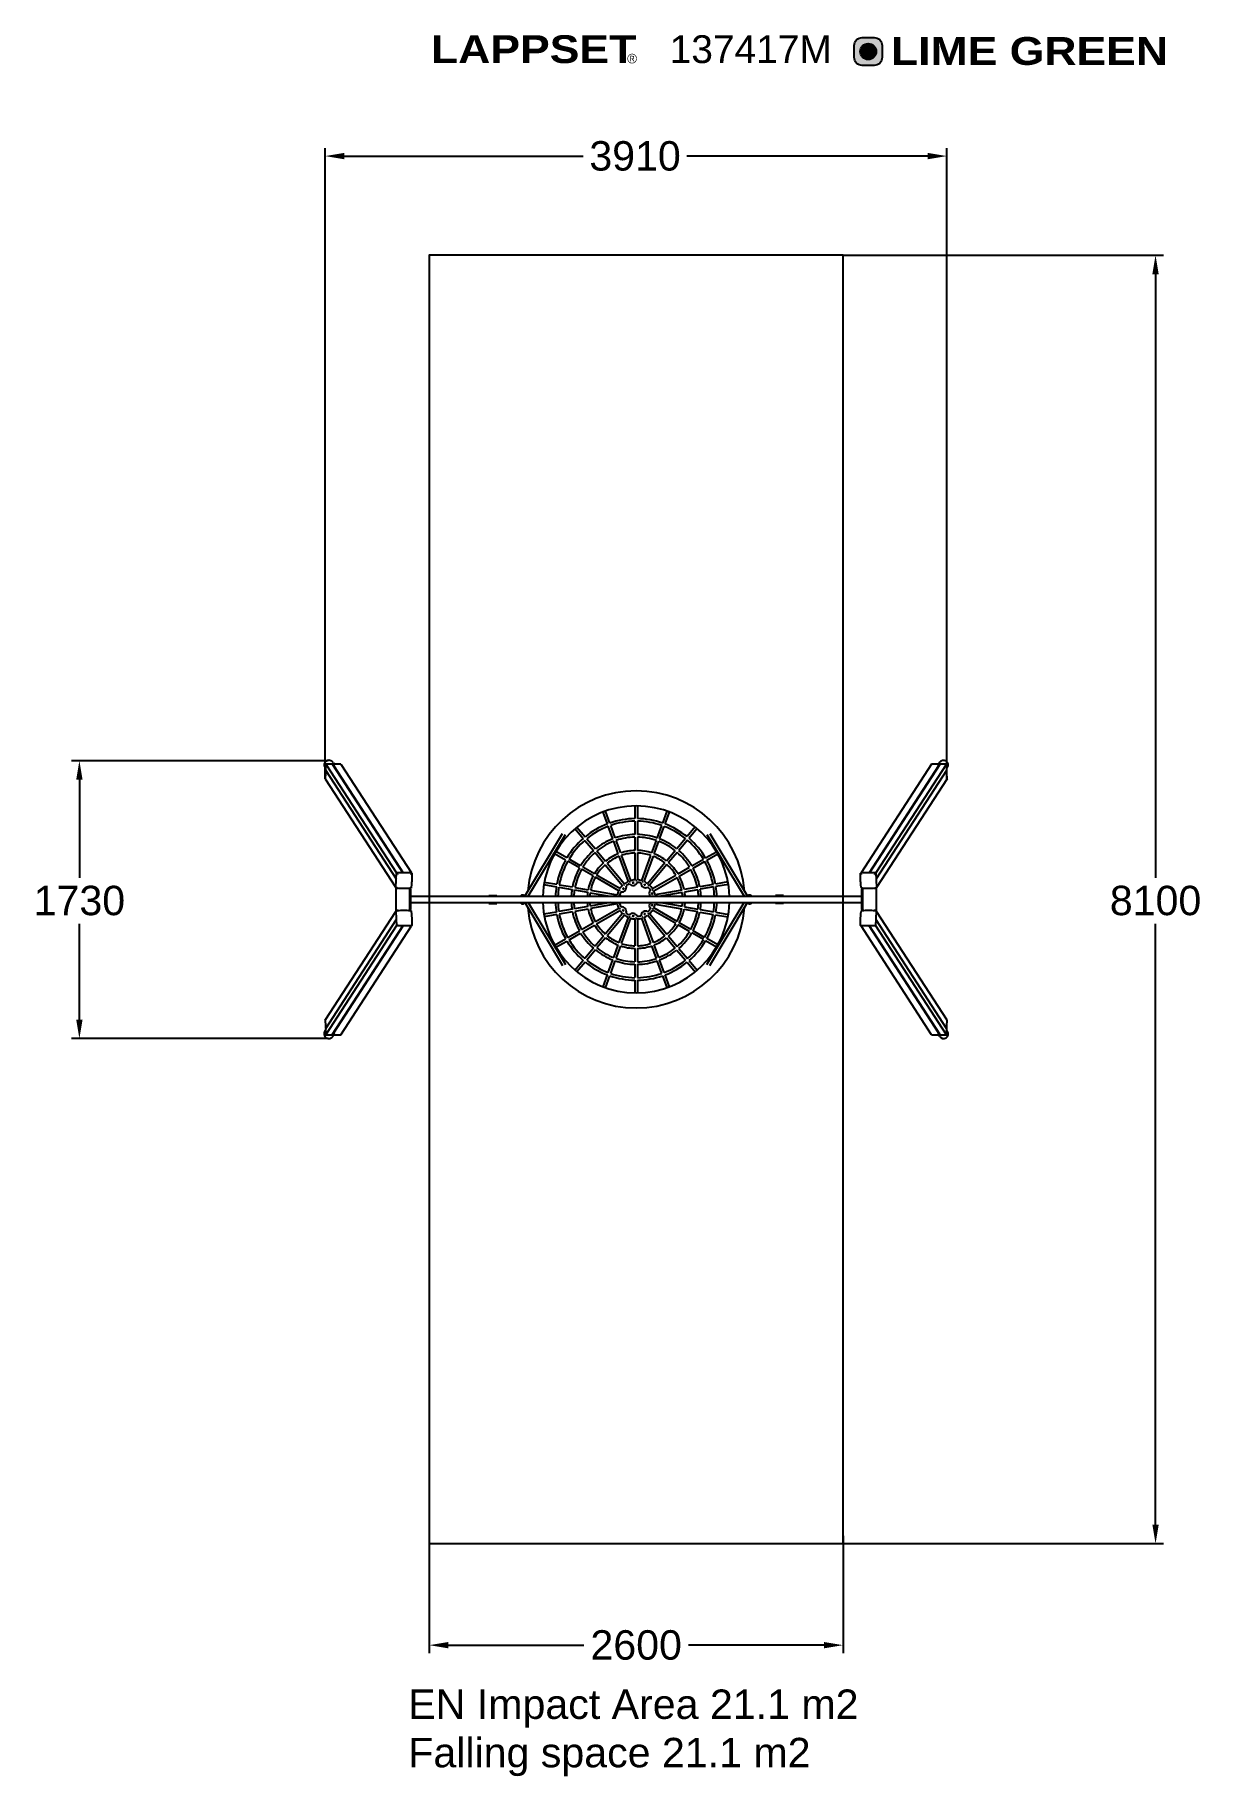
# Model space of a CAD drawing. Extents: x -3779 to 3544, y -5512 to 5435.
import ezdxf

# ---------------------------------------------------------------- set-up
doc = ezdxf.new("R2010")
doc.units = 0
doc.header["$LTSCALE"] = 5
doc.header["$PDMODE"] = 33
doc.header["$PDSIZE"] = 20
doc.layers.get('Defpoints').update_dxf_attribs({"linetype": 'CONTINUOUS'})
for name, color, linetype in [('Lg_area', 4, 'CONTINUOUS'), ('Lg_dim', 7, 'CONTINUOUS'), ('Lg_prod', 40, 'CONTINUOUS'), ('Lg_txt', 4, 'CONTINUOUS'), ('Lime green', 7, 'CONTINUOUS')]:
    doc.layers.add(name, color=color, linetype=linetype)
doc.styles.add('LG1', font='arial.ttf', dxfattribs={"height": 185})
doc.styles.add('LG2', font='', dxfattribs={"height": 185})
doc.styles.add('LG3', font='simplex.shx')
doc.styles.get('LG2').set_extended_font_data('Arial Black')
doc.dimstyles.new('LG_DIM', dxfattribs={"dimtxt": 2.5, "dimasz": 2, "dimexe": 1.3, "dimexo": 1.5, "dimgap": 1, "dimtad": 1, "dimdec": 1, "dimrnd": 10, "dimtxsty": 'LG1', "dimcen": 0, "dimdle": 1.5, "dimclrd": 2, "dimclre": 2, "dimclrt": 6, "dimazin": 3, "dimtfac": 0.7, "dimtmove": 0, "dimatfit": 3, "dimtvp": 1})

msp = doc.modelspace()

# ---------------------------------------------------------------- texts
at = {"layer": 'Lg_txt', "style": 'LG1'}
for s, p in [('EN Impact Area 21.1 m2 ', (-1432.2, -5151.8)), ('Falling space 21.1 m2 ', (-1432.2, -5455.9))]:
    msp.add_text(s, height=185, dxfattribs=at).set_placement(p)

# ---------------------------------------------------------------- blocks, each defined once
blk = doc.blocks.new('prodnum')
at = {"layer": 'Lg_txt'}
for s, height, style, p in [('LAPPSET', 175, 'LG2', (0, 0)), ('®', 60, 'LG1', (1233, -2))]:
    blk.add_text(s, height=height, dxfattribs=dict(at, style=style)).set_placement(p)
at = {"layer": 'Lg_txt', "style": 'LG1'}
blk.add_attdef('PRODNUM', (1500, 0), '', height=175, dxfattribs=at)
blk = doc.blocks.new('*D4')
at = {"layer": 'Defpoints', "color": 0, "transparency": 16777216}
for p in [(1300, 4050), (1300, -4050), (3264, -4050)]:
    blk.add_point(p, dxfattribs=at)
at = {"layer": 'Lg_dim', "color": 0, "lineweight": -2, "transparency": 16777216}
for p, q in [((1301, 4050), (3314, 4050)), ((3264, 3930), (3264, 136)), ((3264, -3930), (3264, -153)), ((1301, -4050), (3314, -4050))]:
    blk.add_line(p, q, dxfattribs=at)
at = {"layer": 'Lg_dim', "color": 0, "transparency": 16777216}
for points in [[(3244, 3930), (3284, 3930), (3264, 4050)], [(3244, -3930), (3284, -3930), (3264, -4050)]]:
    blk.add_solid(points, dxfattribs=at)
at = {"layer": 'Lg_dim', "color": 4, "transparency": 16777216, "insert": (3264, -8), "char_height": 185, "attachment_point": 5, "style": 'LG1'}
blk.add_mtext('\\A1;8100', dxfattribs=at)
blk = doc.blocks.new('*D5')
at = {"layer": 'Defpoints', "color": 0, "transparency": 16777216}
for p in [(-1300, -4000), (1300, -4000), (1300, -4688)]:
    blk.add_point(p, dxfattribs=at)
at = {"layer": 'Lg_dim', "color": 0, "lineweight": -2, "transparency": 16777216}
for p, q in [((-1300, -4001), (-1300, -4738)), ((1300, -4001), (1300, -4738)), ((-1180, -4688), (-328, -4688)), ((1180, -4688), (328, -4688))]:
    blk.add_line(p, q, dxfattribs=at)
at = {"layer": 'Lg_dim', "color": 0, "transparency": 16777216}
for points in [[(-1180, -4668), (-1180, -4708), (-1300, -4688)], [(1180, -4668), (1180, -4708), (1300, -4688)]]:
    blk.add_solid(points, dxfattribs=at)
at = {"layer": 'Lg_dim', "color": 4, "transparency": 16777216, "insert": (0, -4688), "char_height": 185, "attachment_point": 5, "style": 'LG1'}
blk.add_mtext('\\A1;2600', dxfattribs=at)
blk = doc.blocks.new('*D6')
at = {"layer": 'Defpoints', "color": 0, "transparency": 16777216}
for p in [(1952, 4673), (-1955, 758), (1952, 758)]:
    blk.add_point(p, dxfattribs=at)
at = {"layer": 'Lg_dim', "color": 0, "lineweight": -2, "transparency": 16777216}
for p, q in [((-1955, 759), (-1955, 4723)), ((1952, 759), (1952, 4723)), ((-1835, 4673), (-333, 4673)), ((1832, 4673), (319, 4673))]:
    blk.add_line(p, q, dxfattribs=at)
at = {"layer": 'Lg_dim', "color": 0, "transparency": 16777216}
for points in [[(-1835, 4693), (-1835, 4653), (-1955, 4673)], [(1832, 4693), (1832, 4653), (1952, 4673)]]:
    blk.add_solid(points, dxfattribs=at)
at = {"layer": 'Lg_dim', "color": 4, "transparency": 16777216, "insert": (-7, 4673), "char_height": 185, "attachment_point": 5, "style": 'LG1'}
blk.add_mtext('\\A1;3910', dxfattribs=at)
blk = doc.blocks.new('*D7')
at = {"layer": 'Defpoints', "color": 0, "transparency": 16777216}
for p in [(-1934, 872), (-3499, -875), (-1934, -875)]:
    blk.add_point(p, dxfattribs=at)
at = {"layer": 'Lg_dim', "color": 0, "lineweight": -2, "transparency": 16777216}
for p, q in [((-1935, 872), (-3549, 872)), ((-3499, 752), (-3499, 136)), ((-3499, -755), (-3499, -153)), ((-1935, -875), (-3549, -875))]:
    blk.add_line(p, q, dxfattribs=at)
at = {"layer": 'Lg_dim', "color": 0, "transparency": 16777216}
for points in [[(-3519, 752), (-3479, 752), (-3499, 872)], [(-3519, -755), (-3479, -755), (-3499, -875)]]:
    blk.add_solid(points, dxfattribs=at)
at = {"layer": 'Lg_dim', "color": 4, "transparency": 16777216, "insert": (-3499, -8), "char_height": 185, "attachment_point": 5, "style": 'LG1'}
blk.add_mtext('\\A1;1730', dxfattribs=at)
blk = doc.blocks.new('Variteemalayerit')
at = {"layer": 'Lime green', "true_color": 0xb1c72c}
h = blk.add_hatch(color=62, dxfattribs=at)
h.dxf.hatch_style = 1
edge = h.paths.add_edge_path()
edge.add_line((2695, 137), (2695, 212))
edge.add_arc((2745, 212), 50, 90, 180, ccw=False)
edge.add_line((2745, 262), (2820, 262))
edge.add_arc((2820, 212), 50, 0, 90, ccw=False)
edge.add_line((2870, 212), (2870, 137))
edge.add_arc((2820, 137), 50, 270, 360, ccw=False)
edge.add_line((2820, 87), (2745, 87))
edge.add_arc((2745, 137), 50, 180, 270, ccw=False)
at = {"layer": 'Lime green'}
h = blk.add_hatch(color=250, dxfattribs=at)
h.dxf.hatch_style = 1
edge = h.paths.add_edge_path()
edge.add_arc((2783, 174), 50.2, 0, 360)
at = {"layer": 'Lime green', "color": 62, "true_color": 0xb1c72c}
blk.add_lwpolyline([(2695, 137), (2695, 212, -0.414214), (2745, 262), (2820, 262, -0.414214), (2870, 212), (2870, 137, -0.414214), (2820, 87), (2745, 87, -0.414214)], format="xyb", close=True, dxfattribs=at)
at = {"layer": 'Lime green', "color": 250}
blk.add_circle((2783, 174), 50.2, dxfattribs=at)
at = {"layer": 'Lime green', "color": 62, "true_color": 0xb1c72c, "insert": (2926, 265), "char_height": 175, "attachment_point": 1, "style": 'LG3'}
blk.add_mtext_dynamic_manual_height_columns('{\\fArial Black|b0|i0|c0|p34;LIME GREEN}', width=3485.89, gutter_width=12.5, heights=[-181], dxfattribs=at)

# ---------------------------------------------------------------- dimensions: what is measured, and where the dimension line sits
at = {"layer": 'Lg_dim'}
dim = msp.add_linear_dim(base=(1952, 4672.9), p1=(-1954.6, 758.2), p2=(1952, 758.2), dimstyle='LG_DIM', override={"dimtxt": 185, "dimasz": 120, "dimexe": 50, "dimexo": 1, "dimgap": 50, "dimtad": 0, "dimtih": 1, "dimtoh": 1, "dimdec": 0, "dimcen": 2.5, "dimdle": 0, "dimclrd": 0, "dimclre": 0, "dimclrt": 4, "dimadec": 1, "dimtfac": 1, "dimtdec": 0, "dimtvp": 0}, dxfattribs=at)
dim.commit()
dim.dimension.update_dxf_attribs({"geometry": '*D6', "text_midpoint": (-7.2, 4672.9), "dimtype": 160})
dim = msp.add_linear_dim(base=(3264.2, -4050), p1=(1300, 4050), p2=(1300, -4050), angle=90, dimstyle='LG_DIM', override={"dimtxt": 185, "dimasz": 120, "dimexe": 50, "dimexo": 1, "dimgap": 50, "dimtad": 0, "dimtih": 1, "dimtoh": 1, "dimdec": 0, "dimcen": 2.5, "dimdle": 0, "dimclrd": 0, "dimclre": 0, "dimclrt": 4, "dimadec": 1, "dimtfac": 1, "dimtdec": 0, "dimtvp": 0}, dxfattribs=at)
dim.commit()
dim.dimension.update_dxf_attribs({"geometry": '*D4', "text_midpoint": (3264.2, -8.2), "dimtype": 160})
dim = msp.add_linear_dim(base=(-3498.9, -875.1), p1=(-1934.2, 872.5), p2=(-1934.2, -875.1), angle=90, text='1730', dimstyle='LG_DIM', override={"dimtxt": 185, "dimasz": 120, "dimexe": 50, "dimexo": 1, "dimgap": 50, "dimtad": 0, "dimtih": 1, "dimtoh": 1, "dimdec": 0, "dimcen": 2.5, "dimdle": 0, "dimclrd": 0, "dimclre": 0, "dimclrt": 4, "dimadec": 1, "dimtfac": 1, "dimtdec": 0, "dimtvp": 0}, dxfattribs=at)
dim.commit()
dim.dimension.update_dxf_attribs({"geometry": '*D7', "text_midpoint": (-3498.9, -8.2), "dimtype": 160})
dim = msp.add_linear_dim(base=(1300, -4688.3), p1=(-1300, -4000), p2=(1300, -4000), dimstyle='LG_DIM', override={"dimtxt": 185, "dimasz": 120, "dimexe": 50, "dimexo": 1, "dimgap": 50, "dimtad": 0, "dimtih": 1, "dimtoh": 1, "dimdec": 0, "dimcen": 2.5, "dimdle": 0, "dimclrd": 0, "dimclre": 0, "dimclrt": 4, "dimadec": 1, "dimtfac": 1, "dimtdec": 0, "dimtvp": 0}, dxfattribs=at)
dim.commit()
dim.dimension.update_dxf_attribs({"geometry": '*D5', "text_midpoint": (0, -4688.3)})

# ---------------------------------------------------------------- linework, layer by layer
at = {"layer": 'Lg_area'}
msp.add_lwpolyline([(-1300, -4050), (1300, -4050), (1300, 4050), (-1300, 4050)], close=True, dxfattribs=at)
at = {"layer": 'Lg_prod'}
for p, q in [((-1955.4, 827.2), (-1951.2, 820.6)), ((-1952.4, 794.1), (-1954, 758.9)), ((-1951.3, 813.6), (-1952.1, 795.9)), ((-1949.8, 850.6), (-1951.4, 815.4)), ((-1951.1, 798.1), (-1950.5, 811.4)), ((-1950.3, 811), (-1508.5, 129.3)), ((-1949.8, 850.6), (-1506.6, 166.8)), ((-1913.8, 850.6), (-1949.8, 850.6)), ((-1949.5, 851), (-1949.6, 850.6)), ((-1858.9, 851), (-1949.5, 851)), ((-1949.5, 851), (-1949.3, 850.6)), ((-1910.1, 849.7), (-1896, 849.7)), ((-1907.5, 847.3), (-1466.5, 166.8)), ((-1905.1, 859.8), (-1899.4, 851)), ((-1902.2, 839), (-1900.6, 839)), ((-1900.6, 839), (-1900.4, 842.9)), ((-1900.6, 839), (-1464.9, 166.8)), ((-1856.2, 850.6), (-1892.2, 850.6)), ((-1858.9, 851), (-1858.7, 850.6)), ((-1856.2, 850.6), (-1413, 166.8)), ((1856.2, 850.6), (1413, 166.8)), ((1900.6, 839), (1464.9, 166.8)), ((1907.5, 847.3), (1466.5, 166.8)), ((1949.8, 850.6), (1506.6, 166.8)), ((1950.3, 811), (1508.5, 129.3)), ((1892.2, 850.6), (1856.2, 850.6)), ((1858.9, 851), (1858.7, 850.6)), ((1949.5, 851), (1858.9, 851)), ((1896, 849.7), (1910.1, 849.7)), ((1905.1, 859.8), (1899.4, 851)), ((1900.4, 842.9), (1900.6, 839)), ((1900.6, 839), (1902.2, 839)), ((1949.8, 850.6), (1913.8, 850.6)), ((1949.5, 851), (1949.3, 850.6)), ((1949.6, 850.6), (1949.5, 851)), ((1951.4, 815.4), (1949.8, 850.6)), ((1950.5, 811.4), (1951.1, 798.1)), ((1955.4, 827.2), (1951.2, 820.6)), ((1952.1, 795.9), (1951.3, 813.6)), ((1954, 758.9), (1952.4, 794.1)), ((-1954, 758.9), (-1511, 75.2)), ((1954, 758.9), (1511, 75.2)), ((-180.7, 474.8), (-207.9, 549.5)), ((-165.6, 480.2), (-192.8, 555)), ((-8.6, 587.4), (-8.6, 507.9)), ((7.4, 587.5), (7.4, 507.9)), ((166.8, 479.8), (194, 554.5)), ((181.8, 474.3), (209, 549.1)), ((-384.2, 444.5), (-333.1, 383.6)), ((-372, 454.8), (-320.8, 393.9)), ((-146.5, 380.8), (-175.2, 459.8)), ((-131.4, 386.3), (-160.1, 465.2)), ((-8.6, 491.9), (-8.6, 407.9)), ((7.4, 491.9), (7.4, 407.9)), ((132.6, 385.9), (161.3, 464.8)), ((147.6, 380.4), (176.3, 459.3)), ((371, 455.5), (319.9, 394.6)), ((383.3, 445.3), (332.2, 384.4)), ((-700.3, 20), (-463.7, 414.5)), ((-678.2, 20), (-444.9, 408.9)), ((-322.8, 371.3), (-268.8, 306.9)), ((-310.6, 381.6), (-256.6, 317.2)), ((-112.2, 286.8), (-141, 365.8)), ((-97.2, 292.3), (-125.9, 371.2)), ((-8.6, 391.9), (-8.6, 307.9)), ((7.4, 391.9), (7.4, 307.9)), ((98.4, 291.9), (127.1, 370.8)), ((113.4, 286.4), (142.1, 365.3)), ((309.6, 382.4), (255.6, 318)), ((321.9, 372.1), (267.9, 307.8)), ((444.9, 408.9), (678.2, 20)), ((463.7, 414.5), (700.3, 20)), ((-443.6, 247.6), (-512.4, 287.3)), ((-435.6, 261.4), (-504.4, 301.2)), ((-357, 197.6), (-429.7, 239.6)), ((-348.9, 211.4), (-421.7, 253.4)), ((-258.5, 294.7), (-204.5, 230.3)), ((-246.3, 305), (-192.3, 240.6)), ((-182, 228.4), (-73.3, 98.8)), ((-48.9, 112.9), (-106.8, 271.8)), ((-33.9, 118.2), (-91.7, 277.2)), ((-8.6, 291.9), (-8.6, 122.7)), ((7.4, 291.9), (7.4, 122.8)), ((35.1, 117.9), (92.9, 276.8)), ((50.1, 112.3), (107.9, 271.3)), ((181, 229.1), (72.3, 99.5)), ((245.3, 305.8), (191.3, 241.4)), ((257.6, 295.5), (203.6, 231.1)), ((349.6, 210.4), (422.3, 252.4)), ((357.6, 196.5), (430.3, 238.5)), ((436.2, 260.4), (505.1, 300.1)), ((444.2, 246.5), (513, 286.3)), ((-1511.1, 74.1), (-1506.7, 166.8)), ((-1412.3, 166.8), (-1506.7, 166.8)), ((-1506.7, 166.8), (-1505.4, 164.6)), ((-1410.9, 164.6), (-1412.3, 166.8)), ((-270.3, 147.6), (-343.1, 189.6)), ((-262.3, 161.4), (-335.1, 203.4)), ((-110, 55), (-256.5, 139.6)), ((-101.9, 68.8), (-248.5, 153.4)), ((-194.2, 218), (-85.5, 88.5)), ((-40, 111.7), (-36.7, 112.6)), ((-0.6, 118.7), (-4.1, 118.4)), ((41.2, 111.3), (44.3, 109.9)), ((193.3, 218.9), (84.6, 89.3)), ((102.6, 67.8), (249.1, 152.3)), ((110.6, 53.9), (257.1, 138.5)), ((263, 160.3), (335.7, 202.4)), ((270.9, 146.5), (343.7, 188.5)), ((577, 110.5), (498.7, 96.7)), ((1412.3, 166.8), (1410.9, 164.6)), ((1506.7, 166.8), (1412.3, 166.8)), ((1505.4, 164.6), (1506.7, 166.8)), ((1506.7, 166.8), (1511.1, 74.1)), ((-1509.7, 72), (-1511.1, 74.1)), ((-1508, -71.4), (-1508, 71.4)), ((-1504.3, 70.8), (-1503.6, 69.8)), ((-1503.6, 69.8), (-1503.6, 70.7)), ((-1503.6, 69.8), (-1495.9, 69.8)), ((-1424.1, 64), (-1424.1, -64)), ((-1418.2, 64), (-1424.1, 64)), ((-1420, 70.6), (-1420, 70.5)), ((-1418.2, 64), (-1418.2, -64)), ((-1418.2, 20), (1418.2, 20)), ((-972.7, 20), (-972.7, 20.2)), ((-972.7, 20.2), (-923.7, 20.2)), ((-925.9, 22.5), (-925.9, 20.2)), ((-925.9, 22.5), (-920.9, 22.5)), ((-925.2, 25), (-875.2, 25)), ((-925.2, 25), (-925.2, 22.5)), ((-925.2, 25), (-925.2, 22.5)), ((-925.2, 25), (-875.2, 25)), ((-923.7, 21.7), (-880.2, 21.7)), ((-923.7, 20.2), (-923.7, 21.7)), ((-920.9, 22.5), (-920.9, 21.7)), ((-920.9, 22.5), (-919.4, 22.5)), ((-919.4, 22.5), (-919.4, 21.7)), ((-919.4, 22.5), (-884.6, 22.5)), ((-884.6, 22.5), (-883.1, 22.5)), ((-884.6, 22.5), (-884.6, 21.7)), ((-883.1, 22.5), (-883.1, 21.7)), ((-883.1, 22.5), (-878.1, 22.5)), ((-880.2, 20.2), (-880.2, 21.7)), ((-880.2, 20.2), (-831.2, 20.2)), ((-878.1, 22.5), (-878.1, 20.2)), ((-875.2, 25), (-875.2, 20.2)), ((-875.2, 25), (-875.2, 20.2)), ((-831.2, 20), (-831.2, 20.2)), ((-580, 93.5), (-501.7, 79.7)), ((-577.2, 109.3), (-498.9, 95.5)), ((-485.9, 76.9), (-403.2, 62.3)), ((-483.2, 92.7), (-400.5, 78.1)), ((-387.4, 59.6), (-304.7, 45)), ((-384.7, 75.3), (-302, 60.7)), ((-288.9, 42.2), (-163.1, 20)), ((-286.2, 58), (-119.6, 28.6)), ((-102.5, 59.9), (-100.5, 62.7)), ((-76.8, 90.5), (-79.2, 88.1)), ((75.8, 91.3), (73, 93.3)), ((103.1, 58.8), (104.6, 55.7)), ((116.8, 21.2), (115.9, 24.6)), ((285.9, 59.2), (119.3, 29.8)), ((288.8, 43.4), (155.9, 20)), ((384.5, 76.5), (301.7, 62)), ((387.3, 60.8), (304.5, 46.2)), ((483, 93.9), (400.2, 79.3)), ((485.8, 78.2), (403, 63.6)), ((579.8, 94.7), (501.5, 80.9)), ((831.3, 20), (831.3, 20.2)), ((831.3, 20.2), (880.3, 20.2)), ((875.2, 20.2), (875.2, 25)), ((925.2, 25), (875.2, 25)), ((875.2, 20.2), (875.2, 25)), ((925.2, 25), (875.2, 25)), ((878.1, 22.5), (878.1, 20.2)), ((878.1, 22.5), (883.1, 22.5)), ((880.3, 20.2), (880.3, 21.7)), ((880.3, 21.7), (923.8, 21.7)), ((883.1, 22.5), (884.6, 22.5)), ((883.1, 22.5), (883.1, 21.7)), ((884.6, 22.5), (884.6, 21.7)), ((884.6, 22.5), (919.4, 22.5)), ((919.4, 22.5), (920.9, 22.5)), ((919.4, 22.5), (919.4, 21.7)), ((920.9, 22.5), (920.9, 21.7)), ((920.9, 22.5), (925.9, 22.5)), ((923.8, 20.2), (923.8, 21.7)), ((923.8, 20.2), (972.8, 20.2)), ((925.2, 22.5), (925.2, 25)), ((925.2, 22.5), (925.2, 25)), ((925.9, 22.5), (925.9, 20.2)), ((972.8, 20), (972.8, 20.2)), ((1418.2, -64), (1418.2, 64)), ((1418.2, 64), (1424.1, 64)), ((1420, 70.5), (1420, 70.6)), ((1424.1, -64), (1424.1, 64)), ((1495.9, 69.8), (1503.6, 69.8)), ((1503.6, 69.8), (1504.3, 70.8)), ((1503.6, 69.8), (1503.6, 70.7)), ((1508, 71.4), (1508, -71.4)), ((1511.1, 74.1), (1509.7, 72)), ((-1954, -758.9), (-1511, -75.2)), ((-1509.7, -72), (-1511.1, -74.1)), ((-1511.1, -74.1), (-1506.7, -166.8)), ((-1503.6, -69.8), (-1504.3, -70.8)), ((-1495.9, -69.8), (-1503.6, -69.8)), ((-1503.6, -69.8), (-1503.6, -70.7)), ((-1418.2, -64), (-1424.1, -64)), ((-1420, -70.5), (-1420, -70.6)), ((-1418.2, -20), (1418.2, -20)), ((-972.7, -20.3), (-972.7, -20)), ((-972.7, -20.3), (-923.7, -20.3)), ((-925.9, -20.3), (-925.9, -22.5)), ((-925.9, -22.5), (-920.9, -22.5)), ((-925.2, -22.5), (-925.2, -25)), ((-925.2, -22.5), (-925.2, -25)), ((-925.2, -25), (-875.2, -25)), ((-925.2, -25), (-875.2, -25)), ((-923.7, -21.8), (-923.7, -20.3)), ((-923.7, -21.8), (-880.2, -21.8)), ((-920.9, -21.8), (-920.9, -22.5)), ((-920.9, -22.5), (-919.4, -22.5)), ((-919.4, -21.8), (-919.4, -22.5)), ((-919.4, -22.5), (-884.6, -22.5)), ((-884.6, -21.8), (-884.6, -22.5)), ((-884.6, -22.5), (-883.1, -22.5)), ((-883.1, -21.8), (-883.1, -22.5)), ((-883.1, -22.5), (-878.1, -22.5)), ((-880.2, -20.3), (-831.2, -20.3)), ((-880.2, -21.8), (-880.2, -20.3)), ((-878.1, -20.3), (-878.1, -22.5)), ((-875.2, -20.3), (-875.2, -25)), ((-875.2, -20.3), (-875.2, -25)), ((-831.2, -20.3), (-831.2, -20)), ((-700.3, -20), (-463.7, -414.5)), ((-678.2, -20), (-444.9, -408.9)), ((-501.7, -79.7), (-580, -93.5)), ((-498.9, -95.5), (-577.2, -109.3)), ((-403.2, -62.3), (-485.9, -76.9)), ((-400.5, -78.1), (-483.2, -92.7)), ((-304.7, -45), (-387.4, -59.6)), ((-302, -60.7), (-384.7, -75.3)), ((-163.1, -20), (-288.9, -42.2)), ((-119.6, -28.6), (-286.2, -58)), ((-256.5, -139.6), (-110, -55)), ((-248.5, -153.4), (-101.9, -68.8)), ((-85.5, -88.5), (-194.2, -218)), ((-73.3, -98.8), (-182, -228.4)), ((-102.5, -59.9), (-100.5, -62.7)), ((-76.8, -90.5), (-79.2, -88.1)), ((72.3, -99.5), (181, -229.1)), ((75.8, -91.3), (73, -93.3)), ((84.6, -89.3), (193.3, -218.9)), ((249.1, -152.3), (102.6, -67.8)), ((103.1, -58.8), (104.6, -55.7)), ((257.1, -138.5), (110.6, -53.9)), ((116.8, -21.2), (115.9, -24.6)), ((119.3, -29.8), (285.9, -59.2)), ((155.9, -20), (288.8, -43.4)), ((301.7, -62), (384.5, -76.5)), ((304.5, -46.2), (387.3, -60.8)), ((400.2, -79.3), (483, -93.9)), ((403, -63.6), (485.8, -78.2)), ((444.9, -408.9), (678.2, -20)), ((463.7, -414.5), (700.3, -20)), ((498.7, -96.7), (577, -110.5)), ((501.5, -80.9), (579.8, -94.7)), ((831.3, -20.3), (831.3, -20)), ((831.3, -20.3), (880.3, -20.3)), ((875.2, -25), (875.2, -20.3)), ((875.2, -25), (875.2, -20.3)), ((925.2, -25), (875.2, -25)), ((925.2, -25), (875.2, -25)), ((878.1, -20.3), (878.1, -22.5)), ((878.1, -22.5), (883.1, -22.5)), ((880.3, -21.8), (880.3, -20.3)), ((880.3, -21.8), (923.8, -21.8)), ((883.1, -21.8), (883.1, -22.5)), ((883.1, -22.5), (884.6, -22.5)), ((884.6, -21.8), (884.6, -22.5)), ((884.6, -22.5), (919.4, -22.5)), ((919.4, -21.8), (919.4, -22.5)), ((919.4, -22.5), (920.9, -22.5)), ((920.9, -21.8), (920.9, -22.5)), ((920.9, -22.5), (925.9, -22.5)), ((923.8, -21.8), (923.8, -20.3)), ((923.8, -20.3), (972.8, -20.3)), ((925.2, -25), (925.2, -22.5)), ((925.2, -25), (925.2, -22.5)), ((925.9, -20.3), (925.9, -22.5)), ((972.8, -20.3), (972.8, -20)), ((1418.2, -64), (1424.1, -64)), ((1420, -70.6), (1420, -70.5)), ((1503.6, -69.8), (1495.9, -69.8)), ((1503.6, -69.8), (1503.6, -70.7)), ((1504.3, -70.8), (1503.6, -69.8)), ((1506.7, -166.8), (1511.1, -74.1)), ((1511.1, -74.1), (1509.7, -72)), ((1954, -758.9), (1511, -75.2)), ((-1950.3, -811), (-1508.5, -129.3)), ((-1949.8, -850.6), (-1506.6, -166.8)), ((-1907.5, -847.3), (-1466.5, -166.8)), ((-1900.6, -839), (-1464.9, -166.8)), ((-1856.2, -850.6), (-1413, -166.8)), ((-1506.7, -166.8), (-1505.4, -164.6)), ((-1412.3, -166.8), (-1506.7, -166.8)), ((-1410.9, -164.6), (-1412.3, -166.8)), ((-429.7, -239.6), (-357, -197.6)), ((-421.7, -253.4), (-348.9, -211.4)), ((-343.1, -189.6), (-270.3, -147.6)), ((-335.1, -203.4), (-262.3, -161.4)), ((-106.8, -271.8), (-48.9, -112.9)), ((-91.7, -277.2), (-33.9, -118.2)), ((-40, -111.7), (-36.7, -112.6)), ((-8.6, -122.7), (-8.6, -291.9)), ((-0.6, -118.7), (-4.1, -118.4)), ((7.4, -122.8), (7.4, -291.9)), ((92.9, -276.8), (35.1, -117.9)), ((41.2, -111.3), (44.3, -109.9)), ((107.9, -271.3), (50.1, -112.3)), ((335.7, -202.4), (263, -160.3)), ((343.7, -188.5), (270.9, -146.5)), ((422.3, -252.4), (349.6, -210.4)), ((430.3, -238.5), (357.6, -196.5)), ((1412.3, -166.8), (1410.9, -164.6)), ((1506.7, -166.8), (1412.3, -166.8)), ((1856.2, -850.6), (1413, -166.8)), ((1900.6, -839), (1464.9, -166.8)), ((1907.5, -847.3), (1466.5, -166.8)), ((1505.4, -164.6), (1506.7, -166.8)), ((1949.8, -850.6), (1506.6, -166.8)), ((1950.3, -811), (1508.5, -129.3)), ((-512.4, -287.3), (-443.6, -247.6)), ((-504.4, -301.2), (-435.6, -261.4)), ((-268.8, -306.9), (-322.8, -371.3)), ((-256.6, -317.2), (-310.6, -381.6)), ((-204.5, -230.3), (-258.5, -294.7)), ((-192.3, -240.6), (-246.3, -305)), ((-141, -365.8), (-112.2, -286.8)), ((-125.9, -371.2), (-97.2, -292.3)), ((-8.6, -307.9), (-8.6, -391.9)), ((7.4, -307.9), (7.4, -391.9)), ((127.1, -370.8), (98.4, -291.9)), ((142.1, -365.3), (113.4, -286.4)), ((191.3, -241.4), (245.3, -305.8)), ((203.6, -231.1), (257.6, -295.5)), ((255.6, -318), (309.6, -382.4)), ((267.9, -307.8), (321.9, -372.1)), ((505.1, -300.1), (436.2, -260.4)), ((513, -286.3), (444.2, -246.5)), ((-333.1, -383.6), (-384.2, -444.5)), ((-320.8, -393.9), (-372, -454.8)), ((-175.2, -459.8), (-146.5, -380.8)), ((-160.1, -465.2), (-131.4, -386.3)), ((-8.6, -407.9), (-8.6, -491.9)), ((7.4, -407.9), (7.4, -491.9)), ((161.3, -464.8), (132.6, -385.9)), ((176.3, -459.3), (147.6, -380.4)), ((319.9, -394.6), (371, -455.5)), ((332.2, -384.4), (383.3, -445.3)), ((-207.9, -549.5), (-180.7, -474.8)), ((-192.8, -555), (-165.6, -480.2)), ((-8.6, -507.9), (-8.6, -587.4)), ((7.4, -507.9), (7.4, -587.5)), ((194, -554.5), (166.8, -479.8)), ((209, -549.1), (181.8, -474.3)), ((-1954, -758.9), (-1952.4, -794.1)), ((1952.4, -794.1), (1954, -758.9)), ((-1955.4, -827.2), (-1951.2, -820.6)), ((-1952.1, -795.9), (-1951.3, -813.6)), ((-1951.4, -815.4), (-1949.8, -850.6)), ((-1950.5, -811.4), (-1951.1, -798.1)), ((-1949.8, -850.6), (-1913.8, -850.6)), ((-1949.6, -850.6), (-1949.5, -851)), ((-1949.5, -851), (-1949.3, -850.6)), ((-1949.5, -851), (-1858.9, -851)), ((-1896, -849.7), (-1910.1, -849.7)), ((-1905.1, -859.8), (-1899.4, -851)), ((-1900.6, -839), (-1902.2, -839)), ((-1900.4, -842.9), (-1900.6, -839)), ((-1892.2, -850.6), (-1856.2, -850.6)), ((-1858.9, -851), (-1858.7, -850.6)), ((1856.2, -850.6), (1892.2, -850.6)), ((1858.9, -851), (1858.7, -850.6)), ((1858.9, -851), (1949.5, -851)), ((1910.1, -849.7), (1896, -849.7)), ((1905.1, -859.8), (1899.4, -851)), ((1900.6, -839), (1900.4, -842.9)), ((1902.2, -839), (1900.6, -839)), ((1913.8, -850.6), (1949.8, -850.6)), ((1949.5, -851), (1949.3, -850.6)), ((1949.5, -851), (1949.6, -850.6)), ((1949.8, -850.6), (1951.4, -815.4)), ((1951.1, -798.1), (1950.5, -811.4)), ((1955.4, -827.2), (1951.2, -820.6)), ((1951.3, -813.6), (1952.1, -795.9))]:
    msp.add_line(p, q, dxfattribs=at)
for centre, radius, start, end in [((0, 0), 682.5, 4.47041, 175.52959), ((0, 0), 587.5, 1.95087, 178.04913), ((0, 0), 508, 110.83232, 129.16768), ((0, 0), 492, 110.85939, 129.14061), ((0, 0), 508, 90.97235, 109.02765), ((0, 0), 492, 91.00397, 108.99603), ((0, 0), 508, 70.83232, 89.16768), ((0, 0), 492, 70.85939, 89.14061), ((0, 0), 492, 51.00397, 68.99603), ((0, 0), 508, 50.97235, 69.02765), ((0, 0), 508, 130.97235, 149.02765), ((0, 0), 492, 131.00397, 148.99603), ((0, 0), 408, 111.03634, 128.96366), ((0, 0), 392, 111.07864, 128.92136), ((0, 0), 408, 91.2107, 108.7893), ((0, 0), 392, 91.26012, 108.73988), ((0, 0), 408, 71.03634, 88.96366), ((0, 0), 392, 71.07864, 88.92136), ((0, 0), 392, 51.26012, 68.73988), ((0, 0), 408, 51.2107, 68.7893), ((0, 0), 492, 30.85939, 49.14061), ((0, 0), 508, 30.83232, 49.16768), ((0, 0), 508, 150.83232, 169.16768), ((0, 0), 492, 150.85939, 169.14061), ((0, 0), 408, 131.2107, 148.7893), ((0, 0), 392, 131.26012, 148.73988), ((0, 0), 308, 131.60387, 148.39613), ((0, 0), 308, 111.37287, 128.62713), ((0, 0), 292, 111.44811, 128.55189), ((0, 0), 308, 91.60387, 108.39613), ((0, 0), 292, 91.69178, 108.30822), ((0, 0), 308, 71.37287, 88.62713), ((0, 0), 292, 71.44811, 88.55189), ((0, 0), 292, 51.69178, 68.30822), ((0, 0), 308, 51.60387, 68.39613), ((0, 0), 308, 31.37287, 48.62713), ((0, 0), 392, 31.07864, 48.92136), ((0, 0), 408, 31.03634, 48.96366), ((0, 0), 492, 11.00397, 28.99603), ((0, 0), 508, 10.97235, 29.02765), ((0, 0), 408, 151.03634, 168.96366), ((0, 0), 392, 151.07864, 168.92136), ((0, 0), 308, 151.37287, 168.62713), ((0, 0), 292, 151.44811, 168.55189), ((0, 0), 292, 131.69178, 148.30822), ((0, 0), 123, 113.43949, 126.56051), ((0, 0), 123, 94.01898, 105.98102), ((0, 0), 123, 73.43949, 86.56051), ((0, 0), 123, 54.01898, 65.98102), ((0, 0), 292, 31.44811, 48.55189), ((0, 0), 292, 11.69178, 28.30822), ((0, 0), 308, 11.60387, 28.39613), ((0, 0), 392, 11.26012, 28.73988), ((0, 0), 408, 11.2107, 28.7893), ((0, 0), 508, 170.97235, 177.74368), ((0, 0), 492, 171.00397, 177.67026), ((0, 0), 408, 171.2107, 177.19026), ((0, 0), 392, 171.26012, 177.07548), ((0, 0), 308, 171.60387, 176.27688), ((0, 0), 292, 171.69178, 176.07256), ((0, 0), 123, 153.43949, 166.56051), ((0, 0), 107, 153.42331, 166.57669), ((-117, 0), 28, 45.58469, 62.51357), ((0, 0), 123, 134.01898, 145.98102), ((-89.6, 75.2), 28, 257.48643, 22.51357), ((0, 0), 107, 136.60275, 143.39725), ((-89.6, 75.2), 12, 288.10338, 351.89662), ((0, 0), 107, 113.42331, 126.57669), ((-20.3, 115.2), 28, 217.48643, 342.51357), ((-20.3, 115.2), 12, 248.10338, 311.89662), ((0, 0), 107, 96.60275, 103.39725), ((0, 0), 107, 73.42331, 86.57669), ((58.5, 101.3), 28, 177.48643, 302.51357), ((0, 0), 107, 56.60275, 63.39725), ((58.5, 101.3), 12, 208.10338, 271.89662), ((0, 0), 107, 33.42331, 46.57669), ((109.9, 40), 28, 137.48643, 225.63254), ((0, 0), 123, 33.43949, 46.56051), ((109.9, 40), 12, 168.10338, 231.89662), ((0, 0), 107, 16.60275, 23.39725), ((0, 0), 123, 14.01898, 25.98102), ((0, 0), 292, 3.92744, 8.55189), ((0, 0), 308, 3.72312, 8.62713), ((0, 0), 392, 2.92452, 8.92136), ((0, 0), 408, 2.80974, 8.96366), ((0, 0), 492, 2.32974, 9.14061), ((0, 0), 508, 2.25632, 9.16768), ((0, 0), 682.5, 184.47041, 355.52959), ((0, 0), 587.5, 181.95087, 358.04913), ((0, 0), 508, 182.25632, 189.02765), ((0, 0), 508, 190.83232, 209.16768), ((0, 0), 492, 182.32974, 188.99603), ((0, 0), 492, 190.85939, 209.14061), ((0, 0), 408, 182.80974, 188.7893), ((0, 0), 408, 191.03634, 208.96366), ((0, 0), 392, 182.92452, 188.73988), ((0, 0), 392, 191.07864, 208.92136), ((0, 0), 308, 183.72312, 188.39613), ((0, 0), 308, 191.37287, 208.62713), ((0, 0), 292, 183.92744, 188.30822), ((0, 0), 292, 191.44811, 208.55189), ((0, 0), 123, 193.43949, 206.56051), ((-117, 0), 28, 297.48643, 314.41531), ((0, 0), 107, 193.42331, 206.57669), ((0, 0), 123, 214.01898, 225.98102), ((-89.6, -75.2), 28, 337.48643, 102.51357), ((0, 0), 107, 216.60275, 223.39725), ((-89.6, -75.2), 12, 8.10338, 71.89662), ((0, 0), 123, 233.43949, 246.56051), ((0, 0), 107, 233.42331, 246.57669), ((-20.3, -115.2), 28, 17.48643, 142.51357), ((-20.3, -115.2), 12, 48.10338, 111.89662), ((0, 0), 107, 256.60275, 263.39725), ((0, 0), 107, 273.42331, 286.57669), ((58.5, -101.3), 28, 57.48643, 182.51357), ((0, 0), 107, 296.60275, 303.39725), ((58.5, -101.3), 12, 88.10338, 151.89662), ((0, 0), 123, 294.01898, 305.98102), ((0, 0), 107, 313.42331, 326.57669), ((109.9, -40), 28, 134.36746, 222.51357), ((0, 0), 123, 313.43949, 326.56051), ((109.9, -40), 12, 128.10338, 191.89662), ((0, 0), 107, 336.60275, 343.39725), ((0, 0), 123, 334.01898, 345.98102), ((0, 0), 292, 331.69178, 348.30822), ((0, 0), 308, 331.60387, 348.39613), ((0, 0), 292, 351.44811, 356.07256), ((0, 0), 308, 351.37287, 356.27688), ((0, 0), 392, 331.26012, 348.73988), ((0, 0), 408, 331.2107, 348.7893), ((0, 0), 392, 351.07864, 357.07548), ((0, 0), 408, 351.03634, 357.19026), ((0, 0), 492, 331.00397, 348.99603), ((0, 0), 508, 330.97235, 349.02765), ((0, 0), 492, 350.85939, 357.67026), ((0, 0), 508, 350.83232, 357.74368), ((0, 0), 408, 211.2107, 228.7893), ((0, 0), 392, 211.26012, 228.73988), ((0, 0), 308, 211.60387, 228.39613), ((0, 0), 292, 211.69178, 228.30822), ((0, 0), 123, 254.01898, 265.98102), ((0, 0), 123, 273.43949, 286.56051), ((0, 0), 292, 311.44811, 328.55189), ((0, 0), 308, 311.37287, 328.62713), ((0, 0), 392, 311.07864, 328.92136), ((0, 0), 408, 311.03634, 328.96366), ((0, 0), 508, 210.97235, 229.02765), ((0, 0), 492, 211.00397, 228.99603), ((0, 0), 408, 231.03634, 248.96366), ((0, 0), 392, 231.07864, 248.92136), ((0, 0), 308, 231.37287, 248.62713), ((0, 0), 292, 231.44811, 248.55189), ((0, 0), 308, 251.60387, 268.39613), ((0, 0), 292, 251.69178, 268.30822), ((0, 0), 292, 271.44811, 288.55189), ((0, 0), 308, 271.37287, 288.62713), ((0, 0), 292, 291.69178, 308.30822), ((0, 0), 308, 291.60387, 308.39613), ((0, 0), 392, 291.26012, 308.73988), ((0, 0), 408, 291.2107, 308.7893), ((0, 0), 492, 310.85939, 329.14061), ((0, 0), 508, 310.83232, 329.16768), ((0, 0), 508, 230.83232, 249.16768), ((0, 0), 492, 230.85939, 249.14061), ((0, 0), 408, 251.2107, 268.7893), ((0, 0), 392, 251.26012, 268.73988), ((0, 0), 392, 271.07864, 288.92136), ((0, 0), 408, 271.03634, 288.96366), ((0, 0), 492, 291.00397, 308.99603), ((0, 0), 508, 290.97235, 309.02765), ((0, 0), 508, 250.97235, 269.02765), ((0, 0), 492, 251.00397, 268.99603), ((0, 0), 492, 270.85939, 289.14061), ((0, 0), 508, 270.83232, 289.16768)]:
    msp.add_arc(centre, radius, start, end, dxfattribs=at)
for centre, major_axis, start_param, end_param in [((-1930.2, 843.5), (17.2, -26.5), 1.5707963, 3.1415927), ((1930.2, 843.5), (17.2, 26.5), 4.712389, 7.8539816), ((1930.2, 843.5), (17.2, 26.5), 4.712389, 7.8539816), ((-1930.2, 843.5), (17.2, -26.5), 3.1415927, 4.712389), ((-1930.2, 843.5), (17.2, -26.5), 3.1415927, 4.712389), ((-1944.5, 794.1), (6.71, 4.35), 0.990426, 2.5435446), ((-1943.5, 815.4), (6.71, 4.35), 2.5435446, 3.1415927), ((-1930.2, 843.5), (17.2, -26.5), 1.5707963, 3.1415927), ((-1914.2, 842.9), (6.71, 4.35), 0, 0.9727482), ((-1892.5, 842.9), (6.71, 4.35), 0.9727482, 2.5435446), ((1892.5, 842.9), (6.71, -4.35), 0.5980481, 2.1688444), ((1914.2, 842.9), (6.71, -4.35), 2.1688444, 3.1415927), ((1944.5, 794.1), (-6.71, 4.35), 3.7396407, 5.2927593), ((1943.5, 815.4), (-6.71, 4.35), 3.1415927, 3.7396407), ((-1430, 64), (5.04, 3.26), 5.6851372, 6.9430054), ((-1430, 64), (10.1, 6.5), 5.6851372, 6.292079), ((1430, 64), (-10.1, 6.5), 6.2742916, 6.8812334), ((1430, 64), (-5.04, 3.26), 5.6233652, 6.8812334), ((-1430, -64), (5.04, -3.26), 5.6233652, 6.8812334), ((-1430, -64), (10.1, -6.5), 6.2742916, 6.8812334), ((1430, -64), (-10.1, -6.5), 5.6851372, 6.292079), ((1430, -64), (-5.04, -3.26), 5.6851372, 6.9430054), ((-1930.2, -843.5), (17.2, 26.5), 1.5707963, 3.1415927), ((-1930.2, -843.5), (17.2, 26.5), 1.5707963, 3.1415927), ((-1944.5, -794.1), (6.71, -4.35), 3.7396407, 5.2927593), ((-1943.5, -815.4), (6.71, -4.35), 3.1415927, 3.7396407), ((-1930.2, -843.5), (17.2, 26.5), 3.1415927, 4.712389), ((-1930.2, -843.5), (17.2, 26.5), 3.1415927, 4.712389), ((-1914.2, -842.9), (-6.71, 4.35), 2.1688444, 3.1415927), ((-1892.5, -842.9), (-6.71, 4.35), 0.5980481, 2.1688444), ((1892.5, -842.9), (-6.71, -4.35), 0.9727482, 2.5435446), ((1930.2, -843.5), (17.2, -26.5), 4.712389, 7.8539816), ((1930.2, -843.5), (17.2, -26.5), 4.712389, 7.8539816), ((1914.2, -842.9), (-6.71, -4.35), 0, 0.9727482), ((1944.5, -794.1), (-6.71, -4.35), 0.990426, 2.5435446), ((1943.5, -815.4), (-6.71, -4.35), 2.5435446, 3.1415927)]:
    msp.add_ellipse(centre, major_axis=major_axis, ratio=0.9512512, start_param=start_param, end_param=end_param, dxfattribs=at)
for points, knots in [([(-1505.4, 164.6), (-1505.2, 164.3), (-1504.7, 163.8), (-1503.4, 162.1), (-1502.3, 160.8), (-1500.4, 158.6), (-1499.8, 157.9), (-1499.1, 157.3), (-1499.1, 157.2), (-1499.1, 157.2)], [20.5582592, 20.5582592, 20.5582592, 20.5582592, 24.2275917, 24.2275917, 29.2840438, 29.2840438, 31.4079167, 31.4079167, 31.4481323, 31.4481323, 31.4481323, 31.4481323]), ([(-1410.7, 164), (-1410.3, 157.6), (-1410.1, 151), (-1409.8, 137.6), (-1409.9, 130.8), (-1410.2, 117.5), (-1410.5, 111), (-1411.4, 98.4), (-1411.9, 92.4), (-1413.3, 81.3), (-1414.1, 76.1), (-1415, 71.5)], [1.2380249, 1.2380249, 1.2380249, 1.2380249, 1.4745244, 1.4745244, 1.7110239, 1.7110239, 1.9475233, 1.9475233, 2.1840228, 2.1840228, 2.4205223, 2.4205223, 2.4205223, 2.4205223]), ([(-1413.7, 157.2), (-1413.7, 157.2), (-1413.7, 157.3), (-1413.2, 157.9), (-1412.8, 158.6), (-1411.6, 160.8), (-1411, 162.1), (-1410.6, 163.8), (-1410.7, 164.3), (-1410.9, 164.6)], [-0.0546653, -0.0546653, -0.0546653, -0.0546653, 0, 0, 2.8869934, 2.8869934, 9.7602599, 9.7602599, 14.7480063, 14.7480063, 14.7480063, 14.7480063]), ([(-40, 111.7), (-40, 111.7), (-40.1, 111.7), (-41.1, 111.5), (-42.1, 111.2), (-43.4, 110.8), (-43.7, 110.8), (-44, 110.7)], [-25.1946965, -25.1946965, -25.1946965, -25.1946965, -25.1331854, -25.1331854, -21.9105567, -21.9105567, -20.8786688, -20.8786688, -20.8786688, -20.8786688]), ([(-0.6, 118.7), (-0.6, 118.7), (-0.5, 118.7), (0.1, 118.8), (0.6, 118.8), (1.7, 118.9), (2.2, 118.9), (3, 119), (3.2, 119), (3.5, 119)], [-0.1456039, -0.1456039, -0.1456039, -0.1456039, 0, 0, 1.6078405, 1.6078405, 3.2979, 3.2979, 4.1619432, 4.1619432, 4.1619432, 4.1619432]), ([(41.2, 111.3), (41.2, 111.3), (41.1, 111.3), (40.2, 111.8), (39.2, 112.2), (38, 112.8), (37.7, 112.9), (37.5, 113)], [-25.1946965, -25.1946965, -25.1946965, -25.1946965, -25.1331854, -25.1331854, -21.9105567, -21.9105567, -20.8786688, -20.8786688, -20.8786688, -20.8786688]), ([(1415, 71.5), (1414.1, 76.1), (1413.3, 81.3), (1411.9, 92.4), (1411.4, 98.4), (1410.5, 111), (1410.2, 117.5), (1409.9, 130.8), (1409.8, 137.6), (1410.1, 151), (1410.3, 157.6), (1410.7, 164)], [3.862663, 3.862663, 3.862663, 3.862663, 4.0991625, 4.0991625, 4.335662, 4.335662, 4.5721614, 4.5721614, 4.8086609, 4.8086609, 5.0451604, 5.0451604, 5.0451604, 5.0451604]), ([(1410.9, 164.6), (1410.7, 164.3), (1410.6, 163.8), (1411, 162.1), (1411.6, 160.8), (1412.8, 158.6), (1413.2, 157.9), (1413.7, 157.3), (1413.7, 157.2), (1413.7, 157.2)], [20.5582592, 20.5582592, 20.5582592, 20.5582592, 24.2275917, 24.2275917, 29.2840438, 29.2840438, 31.4079167, 31.4079167, 31.4481323, 31.4481323, 31.4481323, 31.4481323]), ([(1499.1, 157.2), (1499.1, 157.2), (1499.1, 157.3), (1499.8, 157.9), (1500.4, 158.6), (1502.3, 160.8), (1503.4, 162.1), (1504.7, 163.8), (1505.2, 164.3), (1505.4, 164.6)], [-0.0546653, -0.0546653, -0.0546653, -0.0546653, 0, 0, 2.8869934, 2.8869934, 9.7602599, 9.7602599, 14.7480063, 14.7480063, 14.7480063, 14.7480063]), ([(-1503, 73.5), (-1503, 73.4), (-1503, 73.4), (-1503.7, 73.1), (-1504.3, 72.7), (-1506.4, 71.8), (-1507.6, 71.5), (-1509, 71.5), (-1509.5, 71.6), (-1509.7, 72)], [-0.0546653, -0.0546653, -0.0546653, -0.0546653, 0, 0, 2.8869934, 2.8869934, 9.7602599, 9.7602599, 14.7480063, 14.7480063, 14.7480063, 14.7480063]), ([(-1415, 71.5), (-1420.1, 70.5), (-1425.6, 69.7), (-1437.4, 68.5), (-1443.6, 68.1), (-1456.5, 67.7), (-1463.1, 67.7), (-1476.4, 68.1), (-1483.1, 68.6), (-1496.3, 69.7), (-1502.7, 70.5), (-1508.9, 71.5)], [3.963904, 3.963904, 3.963904, 3.963904, 4.1971143, 4.1971143, 4.4303247, 4.4303247, 4.663535, 4.663535, 4.8967454, 4.8967454, 5.1299557, 5.1299557, 5.1299557, 5.1299557]), ([(-1417.6, 73.5), (-1417.6, 73.4), (-1417.6, 73.4), (-1417.2, 73.1), (-1416.8, 72.7), (-1415.7, 71.8), (-1415.2, 71.5), (-1415, 71.5), (-1415, 71.5), (-1415, 71.5)], [-0.0546653, -0.0546653, -0.0546653, -0.0546653, 0, 0, 2.8869934, 2.8869934, 9.7602599, 9.7602599, 11.2758203, 11.2758203, 11.2758203, 11.2758203]), ([(-725.2, 20), (-725, 20.8), (-724.6, 21.5), (-723.6, 23.5), (-722.9, 24.7), (-721.1, 26.5), (-720.5, 27.1), (-718.6, 28.3), (-717.2, 29), (-714.2, 29.6), (-712.9, 29.6), (-710.4, 29.1), (-709.2, 28.7), (-707.2, 27.5), (-706.3, 26.8), (-704.5, 25.1), (-703.8, 24.1), (-702.7, 22), (-702.2, 21), (-701.8, 20)], [5.6934502, 5.6934502, 5.6934502, 5.6934502, 5.8221049, 5.8221049, 6.0294145, 6.0294145, 6.1128719, 6.1128719, 6.2362733, 6.2362733, 6.3284697, 6.3284697, 6.4204862, 6.4204862, 6.5321499, 6.5321499, 6.6958917, 6.6958917, 6.8729204, 6.8729204, 6.8729204, 6.8729204]), ([(-117, 20), (-117, 20), (-117, 20.1), (-116.9, 20.7), (-116.9, 21.2), (-116.8, 22.3), (-116.7, 22.8), (-116.7, 23.6), (-116.6, 23.8), (-116.6, 24.1)], [-0.1456039, -0.1456039, -0.1456039, -0.1456039, 0, 0, 1.6078405, 1.6078405, 3.2979, 3.2979, 4.1619432, 4.1619432, 4.1619432, 4.1619432]), ([(-102.5, 59.9), (-102.5, 59.9), (-102.5, 59.9), (-103.1, 59), (-103.7, 58.1), (-104.5, 57), (-104.7, 56.8), (-104.8, 56.5)], [-25.1946965, -25.1946965, -25.1946965, -25.1946965, -25.1331854, -25.1331854, -21.9105567, -21.9105567, -20.8786688, -20.8786688, -20.8786688, -20.8786688]), ([(-76.8, 90.5), (-76.7, 90.6), (-76.7, 90.6), (-76.3, 91), (-75.9, 91.4), (-75.1, 92.1), (-74.8, 92.5), (-74.2, 93.1), (-74, 93.2), (-73.9, 93.4)], [-0.1456039, -0.1456039, -0.1456039, -0.1456039, 0, 0, 1.6078405, 1.6078405, 3.2979, 3.2979, 4.1619432, 4.1619432, 4.1619432, 4.1619432]), ([(75.8, 91.3), (75.9, 91.3), (75.9, 91.3), (76.4, 90.9), (76.8, 90.6), (77.7, 90), (78.1, 89.7), (78.8, 89.3), (79, 89.1), (79.2, 89)], [-0.1456039, -0.1456039, -0.1456039, -0.1456039, 0, 0, 1.6078405, 1.6078405, 3.2979, 3.2979, 4.1619432, 4.1619432, 4.1619432, 4.1619432]), ([(103.1, 58.8), (103.1, 58.8), (103.1, 58.8), (102.6, 59.8), (102.2, 60.8), (101.6, 62), (101.5, 62.3), (101.4, 62.5)], [-25.1946965, -25.1946965, -25.1946965, -25.1946965, -25.1331854, -25.1331854, -21.9105567, -21.9105567, -20.8786688, -20.8786688, -20.8786688, -20.8786688]), ([(116.8, 21.2), (116.8, 21.2), (116.8, 21.1), (116.9, 20.7), (117, 20.4), (117.1, 20)], [-0.1456039, -0.1456039, -0.1456039, -0.1456039, 0, 0, 1.1258616, 1.1258616, 1.1258616, 1.1258616]), ([(701.8, 20), (701.9, 20.1), (701.9, 20.2), (702.6, 21.9), (703.3, 23.4), (705.1, 25.6), (705.7, 26.3), (707.6, 27.8), (709, 28.7), (712.1, 29.5), (713.4, 29.6), (716, 29.3), (717.2, 28.9), (719.4, 27.9), (720.3, 27.2), (722.1, 25.6), (722.8, 24.6), (724.2, 22.5), (724.8, 21.2), (725.2, 20)], [5.6934502, 5.6934502, 5.6934502, 5.6934502, 5.7131795, 5.7131795, 5.9737952, 5.9737952, 6.0795162, 6.0795162, 6.2176286, 6.2176286, 6.3123267, 6.3123267, 6.402899, 6.402899, 6.5093414, 6.5093414, 6.6592668, 6.6592668, 6.8729204, 6.8729204, 6.8729204, 6.8729204]), ([(1417.6, 73.5), (1417.6, 73.4), (1417.6, 73.4), (1417.2, 73.1), (1416.8, 72.7), (1415.7, 71.8), (1415.2, 71.5), (1415, 71.5), (1415, 71.5), (1415, 71.5)], [-0.0546653, -0.0546653, -0.0546653, -0.0546653, 0, 0, 2.8869934, 2.8869934, 9.7602599, 9.7602599, 11.2758203, 11.2758203, 11.2758203, 11.2758203]), ([(1508.9, 71.5), (1502.7, 70.5), (1496.3, 69.7), (1483.1, 68.6), (1476.4, 68.1), (1463.1, 67.7), (1456.5, 67.7), (1443.6, 68.1), (1437.4, 68.5), (1425.6, 69.7), (1420.1, 70.5), (1415, 71.5)], [4.2948222, 4.2948222, 4.2948222, 4.2948222, 4.5280326, 4.5280326, 4.7612429, 4.7612429, 4.9944533, 4.9944533, 5.2276636, 5.2276636, 5.460874, 5.460874, 5.460874, 5.460874]), ([(1503, 73.5), (1503, 73.4), (1503, 73.4), (1503.7, 73.1), (1504.3, 72.7), (1506.4, 71.8), (1507.6, 71.5), (1509, 71.5), (1509.5, 71.6), (1509.7, 72)], [-0.0546653, -0.0546653, -0.0546653, -0.0546653, 0, 0, 2.8869934, 2.8869934, 9.7602599, 9.7602599, 14.7480063, 14.7480063, 14.7480063, 14.7480063]), ([(-1503, -73.5), (-1503, -73.4), (-1503, -73.4), (-1503.7, -73.1), (-1504.3, -72.7), (-1506.4, -71.8), (-1507.6, -71.5), (-1509, -71.5), (-1509.5, -71.6), (-1509.7, -72)], [-0.0546653, -0.0546653, -0.0546653, -0.0546653, 0, 0, 2.8869934, 2.8869934, 9.7602599, 9.7602599, 14.7480063, 14.7480063, 14.7480063, 14.7480063]), ([(-1508.9, -71.5), (-1502.7, -70.5), (-1496.3, -69.7), (-1483.1, -68.6), (-1476.4, -68.1), (-1463.1, -67.7), (-1456.5, -67.7), (-1443.6, -68.1), (-1437.4, -68.5), (-1425.6, -69.7), (-1420.1, -70.5), (-1415, -71.5)], [1.1532296, 1.1532296, 1.1532296, 1.1532296, 1.3864399, 1.3864399, 1.6196503, 1.6196503, 1.8528606, 1.8528606, 2.086071, 2.086071, 2.3192813, 2.3192813, 2.3192813, 2.3192813]), ([(-1417.6, -73.5), (-1417.6, -73.4), (-1417.6, -73.4), (-1417.2, -73.1), (-1416.8, -72.7), (-1415.7, -71.8), (-1415.2, -71.5), (-1415, -71.5), (-1415, -71.5), (-1415, -71.5)], [-0.0546653, -0.0546653, -0.0546653, -0.0546653, 0, 0, 2.8869934, 2.8869934, 9.7602599, 9.7602599, 11.2758203, 11.2758203, 11.2758203, 11.2758203]), ([(-1415, -71.5), (-1414.1, -76.1), (-1413.3, -81.3), (-1411.9, -92.4), (-1411.4, -98.4), (-1410.5, -111), (-1410.2, -117.5), (-1409.9, -130.8), (-1409.8, -137.6), (-1410.1, -151), (-1410.3, -157.6), (-1410.7, -164)], [0.7210704, 0.7210704, 0.7210704, 0.7210704, 0.9575698, 0.9575698, 1.1940693, 1.1940693, 1.4305688, 1.4305688, 1.6670683, 1.6670683, 1.9035677, 1.9035677, 1.9035677, 1.9035677]), ([(-701.8, -20), (-701.9, -20.1), (-701.9, -20.2), (-702.6, -21.9), (-703.3, -23.4), (-705.1, -25.6), (-705.7, -26.3), (-707.6, -27.8), (-709, -28.7), (-712.1, -29.5), (-713.4, -29.6), (-716, -29.3), (-717.2, -28.9), (-719.4, -27.9), (-720.3, -27.2), (-722.1, -25.6), (-722.8, -24.6), (-724.2, -22.5), (-724.8, -21.2), (-725.2, -20)], [2.5518576, 2.5518576, 2.5518576, 2.5518576, 2.5715868, 2.5715868, 2.8322025, 2.8322025, 2.9379236, 2.9379236, 3.076036, 3.076036, 3.1707341, 3.1707341, 3.2613063, 3.2613063, 3.3677487, 3.3677487, 3.5176741, 3.5176741, 3.7313277, 3.7313277, 3.7313277, 3.7313277]), ([(-117, -20), (-117, -20), (-117, -20), (-116.9, -21.1), (-116.8, -22.2), (-116.7, -23.5), (-116.7, -23.8), (-116.6, -24.1)], [-25.1946965, -25.1946965, -25.1946965, -25.1946965, -25.1331854, -25.1331854, -21.9105567, -21.9105567, -20.8786688, -20.8786688, -20.8786688, -20.8786688]), ([(-102.5, -59.9), (-102.5, -59.8), (-102.5, -59.8), (-102.9, -59.3), (-103.2, -58.9), (-103.8, -58), (-104.1, -57.6), (-104.5, -56.9), (-104.7, -56.7), (-104.8, -56.5)], [-0.1456039, -0.1456039, -0.1456039, -0.1456039, 0, 0, 1.6078405, 1.6078405, 3.2979, 3.2979, 4.1619432, 4.1619432, 4.1619432, 4.1619432]), ([(-76.8, -90.5), (-76.8, -90.5), (-76.7, -90.6), (-76, -91.3), (-75.2, -92.1), (-74.3, -93), (-74.1, -93.2), (-73.9, -93.4)], [-25.1946965, -25.1946965, -25.1946965, -25.1946965, -25.1331854, -25.1331854, -21.9105567, -21.9105567, -20.8786688, -20.8786688, -20.8786688, -20.8786688]), ([(75.8, -91.3), (75.8, -91.3), (75.9, -91.3), (76.8, -90.7), (77.6, -90.1), (78.7, -89.3), (78.9, -89.1), (79.2, -89)], [-25.1946965, -25.1946965, -25.1946965, -25.1946965, -25.1331854, -25.1331854, -21.9105567, -21.9105567, -20.8786688, -20.8786688, -20.8786688, -20.8786688]), ([(103.1, -58.8), (103.1, -58.9), (103.1, -58.9), (102.8, -59.4), (102.6, -59.9), (102.1, -60.9), (101.9, -61.4), (101.6, -62.1), (101.5, -62.3), (101.4, -62.5)], [-0.1456039, -0.1456039, -0.1456039, -0.1456039, 0, 0, 1.6078405, 1.6078405, 3.2979, 3.2979, 4.1619432, 4.1619432, 4.1619432, 4.1619432]), ([(116.8, -21.2), (116.8, -21.2), (116.8, -21.2), (116.9, -20.8), (117, -20.4), (117.1, -20)], [-25.1946965, -25.1946965, -25.1946965, -25.1946965, -25.1331854, -25.1331854, -23.920909, -23.920909, -23.920909, -23.920909]), ([(725.2, -20), (725, -20.8), (724.6, -21.5), (723.6, -23.5), (722.9, -24.7), (721.1, -26.5), (720.5, -27.1), (718.6, -28.3), (717.2, -29), (714.2, -29.6), (712.9, -29.6), (710.4, -29.1), (709.2, -28.7), (707.2, -27.5), (706.3, -26.8), (704.5, -25.1), (703.8, -24.1), (702.7, -22), (702.2, -21), (701.8, -20)], [8.8350429, 8.8350429, 8.8350429, 8.8350429, 8.9636976, 8.9636976, 9.1710072, 9.1710072, 9.2544646, 9.2544646, 9.3778659, 9.3778659, 9.4700623, 9.4700623, 9.5620788, 9.5620788, 9.6737426, 9.6737426, 9.8374844, 9.8374844, 10.014513, 10.014513, 10.014513, 10.014513]), ([(1410.7, -164), (1410.3, -157.6), (1410.1, -151), (1409.8, -137.6), (1409.9, -130.8), (1410.2, -117.5), (1410.5, -111), (1411.4, -98.4), (1411.9, -92.4), (1413.3, -81.3), (1414.1, -76.1), (1415, -71.5)], [4.3796176, 4.3796176, 4.3796176, 4.3796176, 4.6161171, 4.6161171, 4.8526165, 4.8526165, 5.089116, 5.089116, 5.3256155, 5.3256155, 5.562115, 5.562115, 5.562115, 5.562115]), ([(1415, -71.5), (1420.1, -70.5), (1425.6, -69.7), (1437.4, -68.5), (1443.6, -68.1), (1456.5, -67.7), (1463.1, -67.7), (1476.4, -68.1), (1483.1, -68.6), (1496.3, -69.7), (1502.7, -70.5), (1508.9, -71.5)], [0.8223113, 0.8223113, 0.8223113, 0.8223113, 1.0555217, 1.0555217, 1.288732, 1.288732, 1.5219424, 1.5219424, 1.7551527, 1.7551527, 1.9883631, 1.9883631, 1.9883631, 1.9883631]), ([(1417.6, -73.5), (1417.6, -73.4), (1417.6, -73.4), (1417.2, -73.1), (1416.8, -72.7), (1415.7, -71.8), (1415.2, -71.5), (1415, -71.5), (1415, -71.5), (1415, -71.5)], [-0.0546653, -0.0546653, -0.0546653, -0.0546653, 0, 0, 2.8869934, 2.8869934, 9.7602599, 9.7602599, 11.2758203, 11.2758203, 11.2758203, 11.2758203]), ([(1503, -73.5), (1503, -73.4), (1503, -73.4), (1503.7, -73.1), (1504.3, -72.7), (1506.4, -71.8), (1507.6, -71.5), (1509, -71.5), (1509.5, -71.6), (1509.7, -72)], [-0.0546653, -0.0546653, -0.0546653, -0.0546653, 0, 0, 2.8869934, 2.8869934, 9.7602599, 9.7602599, 14.7480063, 14.7480063, 14.7480063, 14.7480063]), ([(-1505.4, -164.6), (-1505.2, -164.3), (-1504.7, -163.8), (-1503.4, -162.1), (-1502.3, -160.8), (-1500.4, -158.6), (-1499.8, -157.9), (-1499.1, -157.3), (-1499.1, -157.2), (-1499.1, -157.2)], [20.5582592, 20.5582592, 20.5582592, 20.5582592, 24.2275917, 24.2275917, 29.2840438, 29.2840438, 31.4079167, 31.4079167, 31.4481323, 31.4481323, 31.4481323, 31.4481323]), ([(-1413.7, -157.2), (-1413.7, -157.2), (-1413.7, -157.3), (-1413.2, -157.9), (-1412.8, -158.6), (-1411.6, -160.8), (-1411, -162.1), (-1410.6, -163.8), (-1410.7, -164.3), (-1410.9, -164.6)], [-0.0546653, -0.0546653, -0.0546653, -0.0546653, 0, 0, 2.8869934, 2.8869934, 9.7602599, 9.7602599, 14.7480063, 14.7480063, 14.7480063, 14.7480063]), ([(-40, -111.7), (-40.1, -111.7), (-40.1, -111.7), (-40.7, -111.6), (-41.2, -111.4), (-42.2, -111.2), (-42.7, -111), (-43.5, -110.8), (-43.7, -110.7), (-44, -110.7)], [-0.1456039, -0.1456039, -0.1456039, -0.1456039, 0, 0, 1.6078405, 1.6078405, 3.2979, 3.2979, 4.1619432, 4.1619432, 4.1619432, 4.1619432]), ([(-0.6, -118.7), (-0.6, -118.7), (-0.6, -118.7), (0.5, -118.8), (1.6, -118.9), (2.9, -119), (3.2, -119), (3.5, -119)], [-25.1946965, -25.1946965, -25.1946965, -25.1946965, -25.1331854, -25.1331854, -21.9105567, -21.9105567, -20.8786688, -20.8786688, -20.8786688, -20.8786688]), ([(41.2, -111.3), (41.1, -111.3), (41.1, -111.4), (40.6, -111.6), (40.1, -111.8), (39.1, -112.3), (38.6, -112.5), (37.9, -112.8), (37.7, -112.9), (37.5, -113)], [-0.1456039, -0.1456039, -0.1456039, -0.1456039, 0, 0, 1.6078405, 1.6078405, 3.2979, 3.2979, 4.1619432, 4.1619432, 4.1619432, 4.1619432]), ([(1410.9, -164.6), (1410.7, -164.3), (1410.6, -163.8), (1411, -162.1), (1411.6, -160.8), (1412.8, -158.6), (1413.2, -157.9), (1413.7, -157.3), (1413.7, -157.2), (1413.7, -157.2)], [20.5582592, 20.5582592, 20.5582592, 20.5582592, 24.2275917, 24.2275917, 29.2840438, 29.2840438, 31.4079167, 31.4079167, 31.4481323, 31.4481323, 31.4481323, 31.4481323]), ([(1499.1, -157.2), (1499.1, -157.2), (1499.1, -157.3), (1499.8, -157.9), (1500.4, -158.6), (1502.3, -160.8), (1503.4, -162.1), (1504.7, -163.8), (1505.2, -164.3), (1505.4, -164.6)], [-0.0546653, -0.0546653, -0.0546653, -0.0546653, 0, 0, 2.8869934, 2.8869934, 9.7602599, 9.7602599, 14.7480063, 14.7480063, 14.7480063, 14.7480063])]:
    msp.add_open_spline(points, degree=3, knots=knots, dxfattribs=at)

# ---------------------------------------------------------------- block references
at = {"layer": 'Lg_dim'}
msp.add_blockref('Variteemalayerit', (-1324.7, 5156.2), dxfattribs=at)
at = {"layer": 'Lg_txt'}
msp.add_blockref('prodnum', (-1289.5, 5257.6), dxfattribs=at).add_auto_attribs({'PRODNUM': '137417M'})

msp.set_redraw_order([(e.dxf.handle, doc.entitydb.next_handle()) for e in msp.query("TEXT MTEXT ATTDEF DIMENSION ARC_DIMENSION")])  # texts and dimensions are drawn at this point

doc.saveas('drawing.dxf')
